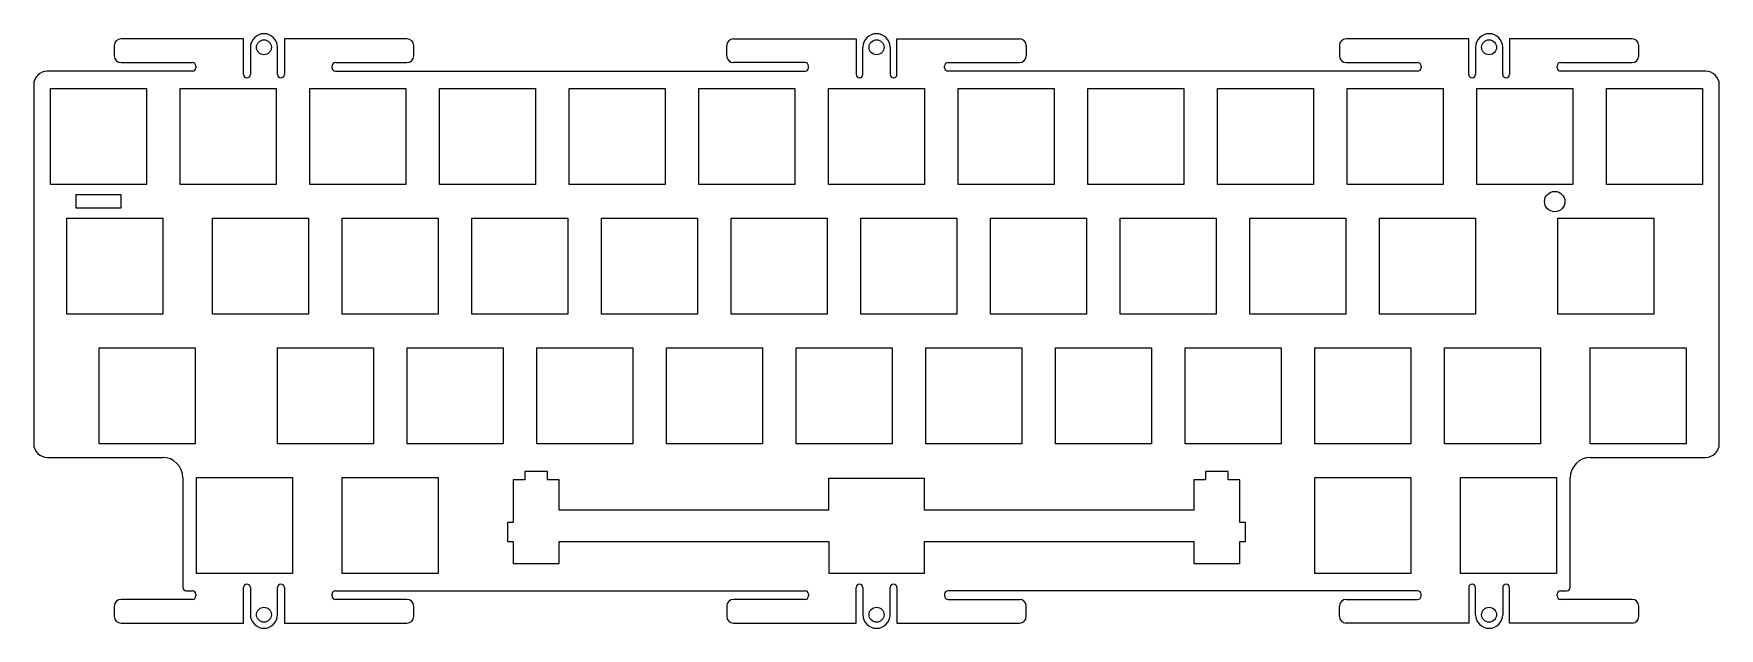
# Model space of a CAD drawing. Header units: millimetres. Extents: x -257 to -10, y 133 to 221.
import ezdxf

# ---------------------------------------------------------------- set-up
doc = ezdxf.new("R2010")
doc.units = ezdxf.units.MM
for name, color, linetype in [('Shape', 7, 'CONTINUOUS'), ('Shape001', 7, 'CONTINUOUS'), ('Shape002', 7, 'CONTINUOUS'), ('Shape003', 7, 'CONTINUOUS'), ('Shape004', 7, 'CONTINUOUS'), ('Shape005', 7, 'CONTINUOUS'), ('Shape184', 7, 'CONTINUOUS'), ('Shape185', 7, 'CONTINUOUS'), ('Shape186', 7, 'CONTINUOUS'), ('Shape187', 7, 'CONTINUOUS'), ('Shape188', 7, 'CONTINUOUS'), ('Shape189', 7, 'CONTINUOUS'), ('Shape190', 7, 'CONTINUOUS'), ('Shape191', 7, 'CONTINUOUS'), ('Shape192', 7, 'CONTINUOUS'), ('Shape193', 7, 'CONTINUOUS'), ('Shape194', 7, 'CONTINUOUS'), ('Shape195', 7, 'CONTINUOUS'), ('Shape196', 7, 'CONTINUOUS'), ('Shape197', 7, 'CONTINUOUS'), ('Shape198', 7, 'CONTINUOUS'), ('Shape199', 7, 'CONTINUOUS'), ('Shape200', 7, 'CONTINUOUS'), ('Shape201', 7, 'CONTINUOUS'), ('Shape202', 7, 'CONTINUOUS'), ('Shape203', 7, 'CONTINUOUS'), ('Shape204', 7, 'CONTINUOUS'), ('Shape205', 7, 'CONTINUOUS'), ('Shape206', 7, 'CONTINUOUS'), ('Shape207', 7, 'CONTINUOUS'), ('Shape208', 7, 'CONTINUOUS'), ('Shape209', 7, 'CONTINUOUS'), ('Shape210', 7, 'CONTINUOUS'), ('Shape211', 7, 'CONTINUOUS'), ('Shape212', 7, 'CONTINUOUS'), ('Shape213', 7, 'CONTINUOUS'), ('Shape214', 7, 'CONTINUOUS'), ('Shape215', 7, 'CONTINUOUS'), ('Shape216', 7, 'CONTINUOUS'), ('Shape217', 7, 'CONTINUOUS'), ('Shape218', 7, 'CONTINUOUS'), ('Shape219', 7, 'CONTINUOUS'), ('Shape220', 7, 'CONTINUOUS'), ('Shape221', 7, 'CONTINUOUS'), ('Shape222', 7, 'CONTINUOUS'), ('Shape223', 7, 'CONTINUOUS'), ('Shape224', 7, 'CONTINUOUS'), ('Shape225', 7, 'CONTINUOUS'), ('Shape226', 7, 'CONTINUOUS'), ('Shape227', 7, 'CONTINUOUS'), ('Shape228', 7, 'CONTINUOUS'), ('Shape229', 7, 'CONTINUOUS'), ('Shape230', 7, 'CONTINUOUS'), ('Shape231', 7, 'CONTINUOUS'), ('Shape232', 7, 'CONTINUOUS'), ('Shape233', 7, 'CONTINUOUS'), ('Shape234', 7, 'CONTINUOUS'), ('Shape235', 7, 'CONTINUOUS'), ('Shape236', 7, 'CONTINUOUS'), ('Shape237', 7, 'CONTINUOUS'), ('Shape238', 7, 'CONTINUOUS'), ('Shape239', 7, 'CONTINUOUS'), ('Shape240', 7, 'CONTINUOUS'), ('Shape241', 7, 'CONTINUOUS'), ('Shape242', 7, 'CONTINUOUS'), ('Shape243', 7, 'CONTINUOUS'), ('Shape244', 7, 'CONTINUOUS'), ('Shape245', 7, 'CONTINUOUS'), ('Shape246', 7, 'CONTINUOUS'), ('Shape2460', 7, 'CONTINUOUS'), ('Shape247', 7, 'CONTINUOUS'), ('Shape248', 7, 'CONTINUOUS'), ('Shape249', 7, 'CONTINUOUS'), ('Shape250', 7, 'CONTINUOUS'), ('Shape251', 7, 'CONTINUOUS'), ('Shape252', 7, 'CONTINUOUS'), ('Shape253', 7, 'CONTINUOUS'), ('Shape254', 7, 'CONTINUOUS'), ('Shape255', 7, 'CONTINUOUS'), ('Shape256', 7, 'CONTINUOUS'), ('Shape257', 7, 'CONTINUOUS'), ('Shape258', 7, 'CONTINUOUS'), ('Shape259', 7, 'CONTINUOUS'), ('Shape260', 7, 'CONTINUOUS'), ('Shape261', 7, 'CONTINUOUS'), ('Shape262', 7, 'CONTINUOUS'), ('Shape263', 7, 'CONTINUOUS'), ('Shape264', 7, 'CONTINUOUS'), ('Shape265', 7, 'CONTINUOUS'), ('Shape266', 7, 'CONTINUOUS'), ('Shape267', 7, 'CONTINUOUS'), ('Shape268', 7, 'CONTINUOUS'), ('Shape269', 7, 'CONTINUOUS'), ('Shape270', 7, 'CONTINUOUS'), ('Shape271', 7, 'CONTINUOUS'), ('Shape272', 7, 'CONTINUOUS'), ('Shape273', 7, 'CONTINUOUS'), ('Shape274', 7, 'CONTINUOUS'), ('Shape275', 7, 'CONTINUOUS'), ('Shape276', 7, 'CONTINUOUS'), ('Shape277', 7, 'CONTINUOUS'), ('Shape278', 7, 'CONTINUOUS'), ('Shape279', 7, 'CONTINUOUS'), ('Shape280', 7, 'CONTINUOUS'), ('Shape281', 7, 'CONTINUOUS'), ('Shape282', 7, 'CONTINUOUS'), ('Shape283', 7, 'CONTINUOUS'), ('Shape284', 7, 'CONTINUOUS'), ('Shape285', 7, 'CONTINUOUS'), ('Shape286', 7, 'CONTINUOUS'), ('Shape287', 7, 'CONTINUOUS'), ('Shape288', 7, 'CONTINUOUS'), ('Shape289', 7, 'CONTINUOUS'), ('Shape290', 7, 'CONTINUOUS'), ('Shape291', 7, 'CONTINUOUS'), ('Shape292', 7, 'CONTINUOUS'), ('Shape293', 7, 'CONTINUOUS'), ('Shape294', 7, 'CONTINUOUS'), ('Shape295', 7, 'CONTINUOUS'), ('Shape296', 7, 'CONTINUOUS'), ('Shape297', 7, 'CONTINUOUS'), ('Shape298', 7, 'CONTINUOUS'), ('Shape299', 7, 'CONTINUOUS'), ('Shape300', 7, 'CONTINUOUS'), ('Shape301', 7, 'CONTINUOUS'), ('Shape302', 7, 'CONTINUOUS'), ('Shape303', 7, 'CONTINUOUS'), ('Shape304', 7, 'CONTINUOUS'), ('Shape305', 7, 'CONTINUOUS'), ('Shape306', 7, 'CONTINUOUS'), ('Shape307', 7, 'CONTINUOUS'), ('Shape308', 7, 'CONTINUOUS'), ('Shape309', 7, 'CONTINUOUS'), ('Shape310', 7, 'CONTINUOUS'), ('Shape311', 7, 'CONTINUOUS'), ('Shape312', 7, 'CONTINUOUS'), ('Shape313', 7, 'CONTINUOUS'), ('Shape314', 7, 'CONTINUOUS'), ('Shape315', 7, 'CONTINUOUS'), ('Shape316', 7, 'CONTINUOUS'), ('Shape317', 7, 'CONTINUOUS'), ('Shape318', 7, 'CONTINUOUS'), ('Shape319', 7, 'CONTINUOUS'), ('Shape320', 7, 'CONTINUOUS'), ('Shape321', 7, 'CONTINUOUS'), ('Shape322', 7, 'CONTINUOUS'), ('Shape323', 7, 'CONTINUOUS'), ('Shape324', 7, 'CONTINUOUS'), ('Shape325', 7, 'CONTINUOUS'), ('Shape326', 7, 'CONTINUOUS'), ('Shape327', 7, 'CONTINUOUS'), ('Shape328', 7, 'CONTINUOUS'), ('Shape329', 7, 'CONTINUOUS'), ('Shape330', 7, 'CONTINUOUS'), ('Shape331', 7, 'CONTINUOUS'), ('Shape332', 7, 'CONTINUOUS'), ('Shape333', 7, 'CONTINUOUS'), ('Shape334', 7, 'CONTINUOUS'), ('Shape335', 7, 'CONTINUOUS'), ('Shape336', 7, 'CONTINUOUS'), ('Shape337', 7, 'CONTINUOUS'), ('Shape338', 7, 'CONTINUOUS'), ('Shape339', 7, 'CONTINUOUS'), ('Shape340', 7, 'CONTINUOUS'), ('Shape341', 7, 'CONTINUOUS'), ('Shape342', 7, 'CONTINUOUS'), ('Shape343', 7, 'CONTINUOUS'), ('Shape344', 7, 'CONTINUOUS'), ('Shape345', 7, 'CONTINUOUS'), ('Shape346', 7, 'CONTINUOUS'), ('Shape347', 7, 'CONTINUOUS'), ('Shape348', 7, 'CONTINUOUS'), ('Shape349', 7, 'CONTINUOUS'), ('Shape350', 7, 'CONTINUOUS'), ('Shape351', 7, 'CONTINUOUS'), ('Shape352', 7, 'CONTINUOUS'), ('Shape353', 7, 'CONTINUOUS'), ('Shape354', 7, 'CONTINUOUS'), ('Shape355', 7, 'CONTINUOUS'), ('Shape356', 7, 'CONTINUOUS'), ('Shape357', 7, 'CONTINUOUS'), ('Shape358', 7, 'CONTINUOUS'), ('Shape359', 7, 'CONTINUOUS'), ('Shape360', 7, 'CONTINUOUS'), ('Shape361', 7, 'CONTINUOUS'), ('Shape362', 7, 'CONTINUOUS'), ('Shape363', 7, 'CONTINUOUS'), ('Shape364', 7, 'CONTINUOUS'), ('Shape365', 7, 'CONTINUOUS'), ('Shape366', 7, 'CONTINUOUS'), ('Shape367', 7, 'CONTINUOUS'), ('Shape368', 7, 'CONTINUOUS'), ('Shape369', 7, 'CONTINUOUS'), ('Shape370', 7, 'CONTINUOUS'), ('Shape371', 7, 'CONTINUOUS'), ('Shape372', 7, 'CONTINUOUS'), ('Shape373', 7, 'CONTINUOUS'), ('Shape374', 7, 'CONTINUOUS'), ('Shape375', 7, 'CONTINUOUS'), ('Shape376', 7, 'CONTINUOUS'), ('Shape377', 7, 'CONTINUOUS'), ('Shape378', 7, 'CONTINUOUS'), ('Shape379', 7, 'CONTINUOUS'), ('Shape380', 7, 'CONTINUOUS'), ('Shape381', 7, 'CONTINUOUS'), ('Shape382', 7, 'CONTINUOUS'), ('Shape383', 7, 'CONTINUOUS'), ('Shape384', 7, 'CONTINUOUS'), ('Shape385', 7, 'CONTINUOUS'), ('Shape386', 7, 'CONTINUOUS'), ('Shape387', 7, 'CONTINUOUS'), ('Shape388', 7, 'CONTINUOUS'), ('Shape389', 7, 'CONTINUOUS'), ('Shape390', 7, 'CONTINUOUS'), ('Shape391', 7, 'CONTINUOUS'), ('Shape392', 7, 'CONTINUOUS'), ('Shape393', 7, 'CONTINUOUS'), ('Shape394', 7, 'CONTINUOUS'), ('Shape395', 7, 'CONTINUOUS'), ('Shape396', 7, 'CONTINUOUS'), ('Shape397', 7, 'CONTINUOUS'), ('Shape398', 7, 'CONTINUOUS'), ('Shape399', 7, 'CONTINUOUS'), ('Shape400', 7, 'CONTINUOUS'), ('Shape401', 7, 'CONTINUOUS'), ('Shape402', 7, 'CONTINUOUS'), ('Shape403', 7, 'CONTINUOUS'), ('Shape404', 7, 'CONTINUOUS'), ('Shape405', 7, 'CONTINUOUS'), ('Shape406', 7, 'CONTINUOUS'), ('Shape407', 7, 'CONTINUOUS'), ('Shape408', 7, 'CONTINUOUS'), ('Shape409', 7, 'CONTINUOUS'), ('Shape410', 7, 'CONTINUOUS'), ('Shape411', 7, 'CONTINUOUS'), ('Shape412', 7, 'CONTINUOUS'), ('Shape413', 7, 'CONTINUOUS'), ('Shape414', 7, 'CONTINUOUS'), ('Shape415', 7, 'CONTINUOUS'), ('Shape416', 7, 'CONTINUOUS'), ('Shape417', 7, 'CONTINUOUS'), ('Shape418', 7, 'CONTINUOUS'), ('Shape419', 7, 'CONTINUOUS'), ('Shape420', 7, 'CONTINUOUS'), ('Shape421', 7, 'CONTINUOUS'), ('Shape422', 7, 'CONTINUOUS'), ('Shape423', 7, 'CONTINUOUS'), ('Shape424', 7, 'CONTINUOUS'), ('Shape425', 7, 'CONTINUOUS'), ('Shape426', 7, 'CONTINUOUS'), ('Shape427', 7, 'CONTINUOUS'), ('Shape428', 7, 'CONTINUOUS'), ('Shape429', 7, 'CONTINUOUS'), ('Shape430', 7, 'CONTINUOUS'), ('Shape431', 7, 'CONTINUOUS'), ('Shape432', 7, 'CONTINUOUS'), ('Shape433', 7, 'CONTINUOUS'), ('Shape434', 7, 'CONTINUOUS'), ('Shape435', 7, 'CONTINUOUS'), ('Shape436', 7, 'CONTINUOUS'), ('Shape437', 7, 'CONTINUOUS'), ('Shape438', 7, 'CONTINUOUS'), ('Shape439', 7, 'CONTINUOUS'), ('Shape440', 7, 'CONTINUOUS'), ('Shape441', 7, 'CONTINUOUS'), ('Shape442', 7, 'CONTINUOUS'), ('Shape443', 7, 'CONTINUOUS'), ('Shape444', 7, 'CONTINUOUS'), ('Shape445', 7, 'CONTINUOUS'), ('Shape446', 7, 'CONTINUOUS'), ('Shape447', 7, 'CONTINUOUS'), ('Shape448', 7, 'CONTINUOUS'), ('Shape449', 7, 'CONTINUOUS'), ('Shape450', 7, 'CONTINUOUS'), ('Shape451', 7, 'CONTINUOUS'), ('Shape452', 7, 'CONTINUOUS'), ('Shape453', 7, 'CONTINUOUS'), ('Shape454', 7, 'CONTINUOUS'), ('Shape455', 7, 'CONTINUOUS'), ('Shape456', 7, 'CONTINUOUS'), ('Shape457', 7, 'CONTINUOUS'), ('Shape458', 7, 'CONTINUOUS'), ('Shape459', 7, 'CONTINUOUS'), ('Shape460', 7, 'CONTINUOUS'), ('Shape461', 7, 'CONTINUOUS'), ('Shape462', 7, 'CONTINUOUS'), ('Shape463', 7, 'CONTINUOUS'), ('Shape464', 7, 'CONTINUOUS'), ('Shape465', 7, 'CONTINUOUS'), ('Shape466', 7, 'CONTINUOUS'), ('Shape467', 7, 'CONTINUOUS'), ('Shape468', 7, 'CONTINUOUS'), ('Shape469', 7, 'CONTINUOUS'), ('Shape470', 7, 'CONTINUOUS'), ('Shape471', 7, 'CONTINUOUS'), ('Shape472', 7, 'CONTINUOUS'), ('Shape473', 7, 'CONTINUOUS'), ('Shape474', 7, 'CONTINUOUS'), ('Shape475', 7, 'CONTINUOUS'), ('Shape476', 7, 'CONTINUOUS'), ('Shape477', 7, 'CONTINUOUS'), ('Shape478', 7, 'CONTINUOUS'), ('Shape479', 7, 'CONTINUOUS'), ('Shape480', 7, 'CONTINUOUS'), ('Shape481', 7, 'CONTINUOUS'), ('Shape482', 7, 'CONTINUOUS'), ('Shape483', 7, 'CONTINUOUS'), ('Shape484', 7, 'CONTINUOUS'), ('Shape485', 7, 'CONTINUOUS'), ('Shape486', 7, 'CONTINUOUS'), ('Shape487', 7, 'CONTINUOUS'), ('Shape488', 7, 'CONTINUOUS'), ('Shape489', 7, 'CONTINUOUS'), ('Shape490', 7, 'CONTINUOUS'), ('Shape491', 7, 'CONTINUOUS'), ('Shape492', 7, 'CONTINUOUS'), ('Shape493', 7, 'CONTINUOUS'), ('Shape494', 7, 'CONTINUOUS'), ('Shape495', 7, 'CONTINUOUS'), ('Shape496', 7, 'CONTINUOUS'), ('Shape497', 7, 'CONTINUOUS'), ('Shape498', 7, 'CONTINUOUS'), ('Shape499', 7, 'CONTINUOUS'), ('Shape500', 7, 'CONTINUOUS'), ('Shape501', 7, 'CONTINUOUS'), ('Shape502', 7, 'CONTINUOUS'), ('Shape503', 7, 'CONTINUOUS'), ('Shape504', 7, 'CONTINUOUS'), ('Shape505', 7, 'CONTINUOUS'), ('Shape506', 7, 'CONTINUOUS'), ('Shape507', 7, 'CONTINUOUS'), ('Shape508', 7, 'CONTINUOUS'), ('Shape509', 7, 'CONTINUOUS'), ('Shape510', 7, 'CONTINUOUS'), ('Shape511', 7, 'CONTINUOUS'), ('Shape512', 7, 'CONTINUOUS'), ('Shape513', 7, 'CONTINUOUS'), ('Shape514', 7, 'CONTINUOUS'), ('Shape515', 7, 'CONTINUOUS'), ('Shape516', 7, 'CONTINUOUS'), ('Shape517', 7, 'CONTINUOUS'), ('Shape518', 7, 'CONTINUOUS'), ('Shape519', 7, 'CONTINUOUS'), ('Shape520', 7, 'CONTINUOUS'), ('Shape521', 7, 'CONTINUOUS'), ('Shape522', 7, 'CONTINUOUS'), ('Shape523', 7, 'CONTINUOUS'), ('Shape524', 7, 'CONTINUOUS'), ('Shape525', 7, 'CONTINUOUS'), ('Shape526', 7, 'CONTINUOUS'), ('Shape527', 7, 'CONTINUOUS'), ('Shape528', 7, 'CONTINUOUS'), ('Shape529', 7, 'CONTINUOUS'), ('Shape530', 7, 'CONTINUOUS'), ('Shape531', 7, 'CONTINUOUS'), ('Shape532', 7, 'CONTINUOUS'), ('Shape533', 7, 'CONTINUOUS'), ('Shape534', 7, 'CONTINUOUS'), ('Shape535', 7, 'CONTINUOUS'), ('Shape536', 7, 'CONTINUOUS'), ('Shape537', 7, 'CONTINUOUS'), ('Shape538', 7, 'CONTINUOUS'), ('Shape539', 7, 'CONTINUOUS'), ('Shape540', 7, 'CONTINUOUS'), ('Shape541', 7, 'CONTINUOUS'), ('Shape542', 7, 'CONTINUOUS'), ('Shape543', 7, 'CONTINUOUS'), ('Shape544', 7, 'CONTINUOUS'), ('Shape545', 7, 'CONTINUOUS'), ('Shape546', 7, 'CONTINUOUS'), ('Shape547', 7, 'CONTINUOUS')]:
    doc.layers.add(name, color=color, linetype=linetype)

msp = doc.modelspace()

# ---------------------------------------------------------------- linework, layer by layer
at = {"layer": 'Shape'}
msp.add_circle((-223.335, 218.854), 1.1, dxfattribs=at)
at = {"layer": 'Shape001'}
msp.add_circle((-133.335, 218.854), 1.1, dxfattribs=at)
at = {"layer": 'Shape002'}
msp.add_circle((-43.335, 218.854), 1.1, dxfattribs=at)
at = {"layer": 'Shape003'}
msp.add_circle((-223.335, 135.456), 1.1, dxfattribs=at)
at = {"layer": 'Shape004'}
msp.add_circle((-133.335, 135.456), 1.1, dxfattribs=at)
at = {"layer": 'Shape005'}
msp.add_circle((-43.335, 135.456), 1.1, dxfattribs=at)
at = {"layer": 'Shape184'}
msp.add_line((-212.835, 138.955), (-143.835, 138.955), dxfattribs=at)
at = {"layer": 'Shape185'}
msp.add_arc((-143.835, 138.455), 0.5, 0, 90, dxfattribs=at)
at = {"layer": 'Shape186'}
msp.add_line((-143.335, 138.455), (-143.335, 138.206), dxfattribs=at)
at = {"layer": 'Shape187'}
msp.add_arc((-143.835, 138.206), 0.5, -90, 0, dxfattribs=at)
at = {"layer": 'Shape188'}
msp.add_line((-143.835, 137.706), (-154.335, 137.706), dxfattribs=at)
at = {"layer": 'Shape189'}
msp.add_arc((-154.335, 136.706), 1, 90, 180, dxfattribs=at)
at = {"layer": 'Shape190'}
msp.add_line((-155.335, 136.706), (-155.335, 135.206), dxfattribs=at)
at = {"layer": 'Shape191'}
msp.add_arc((-154.335, 135.206), 1, 180, -90, dxfattribs=at)
at = {"layer": 'Shape192'}
msp.add_line((-154.335, 134.206), (-136.335, 134.206), dxfattribs=at)
at = {"layer": 'Shape193'}
msp.add_line((-136.335, 134.206), (-136.335, 139.456), dxfattribs=at)
at = {"layer": 'Shape194'}
msp.add_arc((-135.835, 139.456), 0.5, 0, 180, dxfattribs=at)
at = {"layer": 'Shape195'}
msp.add_line((-135.335, 139.456), (-135.335, 135.456), dxfattribs=at)
at = {"layer": 'Shape196'}
msp.add_arc((-133.335, 135.456), 2, 180, 0, dxfattribs=at)
at = {"layer": 'Shape197'}
msp.add_line((-131.335, 135.456), (-131.335, 139.456), dxfattribs=at)
at = {"layer": 'Shape198'}
msp.add_arc((-130.835, 139.456), 0.5, 0, 180, dxfattribs=at)
at = {"layer": 'Shape199'}
msp.add_line((-130.335, 139.456), (-130.335, 134.206), dxfattribs=at)
at = {"layer": 'Shape200'}
msp.add_line((-130.335, 134.206), (-112.335, 134.206), dxfattribs=at)
at = {"layer": 'Shape201'}
msp.add_arc((-112.335, 135.206), 1, -90, 0, dxfattribs=at)
at = {"layer": 'Shape202'}
msp.add_line((-111.335, 135.206), (-111.335, 136.706), dxfattribs=at)
at = {"layer": 'Shape203'}
msp.add_line((-22.335, 134.206), (-40.335, 134.206), dxfattribs=at)
at = {"layer": 'Shape204'}
msp.add_line((-40.335, 134.206), (-40.335, 139.456), dxfattribs=at)
at = {"layer": 'Shape205'}
msp.add_arc((-40.835, 139.456), 0.5, 0, 180, dxfattribs=at)
at = {"layer": 'Shape206'}
msp.add_line((-41.335, 139.456), (-41.335, 135.456), dxfattribs=at)
at = {"layer": 'Shape207'}
msp.add_arc((-43.335, 135.456), 2, 180, 0, dxfattribs=at)
at = {"layer": 'Shape208'}
msp.add_line((-45.335, 135.456), (-45.335, 139.456), dxfattribs=at)
at = {"layer": 'Shape209'}
msp.add_arc((-45.835, 139.456), 0.5, 0, 180, dxfattribs=at)
at = {"layer": 'Shape210'}
msp.add_line((-46.335, 139.456), (-46.335, 134.206), dxfattribs=at)
at = {"layer": 'Shape211'}
msp.add_line((-46.335, 134.206), (-64.335, 134.206), dxfattribs=at)
at = {"layer": 'Shape212'}
msp.add_arc((-64.335, 135.206), 1, 180, -90, dxfattribs=at)
at = {"layer": 'Shape213'}
msp.add_line((-65.335, 135.206), (-65.335, 136.706), dxfattribs=at)
at = {"layer": 'Shape214'}
msp.add_arc((-64.335, 136.706), 1, 90, 180, dxfattribs=at)
at = {"layer": 'Shape215'}
msp.add_line((-64.335, 137.706), (-53.835, 137.706), dxfattribs=at)
at = {"layer": 'Shape216'}
msp.add_arc((-53.835, 138.206), 0.5, -90, 0, dxfattribs=at)
at = {"layer": 'Shape217'}
msp.add_line((-53.335, 138.206), (-53.335, 138.455), dxfattribs=at)
at = {"layer": 'Shape218'}
msp.add_arc((-53.835, 138.455), 0.5, 0, 90, dxfattribs=at)
at = {"layer": 'Shape219'}
msp.add_line((-53.835, 138.955), (-122.835, 138.955), dxfattribs=at)
at = {"layer": 'Shape220'}
msp.add_arc((-122.835, 138.455), 0.5, 90, 180, dxfattribs=at)
at = {"layer": 'Shape221'}
msp.add_line((-123.335, 138.455), (-123.335, 138.206), dxfattribs=at)
at = {"layer": 'Shape222'}
msp.add_arc((-122.835, 138.206), 0.5, 180, -90, dxfattribs=at)
at = {"layer": 'Shape223'}
msp.add_line((-122.835, 137.706), (-112.335, 137.706), dxfattribs=at)
at = {"layer": 'Shape224'}
msp.add_arc((-112.335, 136.706), 1, 0, 90, dxfattribs=at)
at = {"layer": 'Shape225'}
msp.add_line((-212.835, 215.355), (-143.835, 215.355), dxfattribs=at)
at = {"layer": 'Shape226'}
msp.add_arc((-143.835, 215.855), 0.5, -90, 0, dxfattribs=at)
at = {"layer": 'Shape227'}
msp.add_line((-143.335, 215.855), (-143.335, 216.104), dxfattribs=at)
at = {"layer": 'Shape228'}
msp.add_arc((-143.835, 216.104), 0.5, 0, 90, dxfattribs=at)
at = {"layer": 'Shape229'}
msp.add_line((-143.835, 216.604), (-154.335, 216.604), dxfattribs=at)
at = {"layer": 'Shape230'}
msp.add_arc((-154.335, 217.604), 1, 180, -90, dxfattribs=at)
at = {"layer": 'Shape231'}
msp.add_line((-155.335, 217.604), (-155.335, 219.104), dxfattribs=at)
at = {"layer": 'Shape232'}
msp.add_arc((-154.335, 219.104), 1, 90, 180, dxfattribs=at)
at = {"layer": 'Shape233'}
msp.add_line((-154.335, 220.104), (-136.335, 220.104), dxfattribs=at)
at = {"layer": 'Shape234'}
msp.add_line((-136.335, 220.104), (-136.335, 214.854), dxfattribs=at)
at = {"layer": 'Shape235'}
msp.add_arc((-135.835, 214.854), 0.5, 180, 0, dxfattribs=at)
at = {"layer": 'Shape236'}
msp.add_line((-135.335, 214.854), (-135.335, 218.854), dxfattribs=at)
at = {"layer": 'Shape237'}
msp.add_arc((-133.335, 218.854), 2, 0, 180, dxfattribs=at)
at = {"layer": 'Shape238'}
msp.add_line((-131.335, 218.854), (-131.335, 214.854), dxfattribs=at)
at = {"layer": 'Shape239'}
msp.add_arc((-130.835, 214.854), 0.5, 180, 0, dxfattribs=at)
at = {"layer": 'Shape240'}
msp.add_line((-130.335, 214.854), (-130.335, 220.104), dxfattribs=at)
at = {"layer": 'Shape241'}
msp.add_line((-130.335, 220.104), (-112.335, 220.104), dxfattribs=at)
at = {"layer": 'Shape242'}
msp.add_arc((-112.335, 219.104), 1, 0, 90, dxfattribs=at)
at = {"layer": 'Shape243'}
msp.add_line((-111.335, 219.104), (-111.335, 217.604), dxfattribs=at)
at = {"layer": 'Shape244'}
msp.add_line((-9.515, 160.58), (-9.515, 213.355), dxfattribs=at)
at = {"layer": 'Shape245'}
msp.add_arc((-11.515, 213.355), 2, 0, 90, dxfattribs=at)
at = {"layer": 'Shape246'}
msp.add_line((-11.515, 215.355), (-32.835, 215.355), dxfattribs=at)
at = {"layer": 'Shape2460'}
msp.add_circle((-33.695, 196.179), 1.5, dxfattribs=at)
at = {"layer": 'Shape247'}
msp.add_arc((-32.835, 215.855), 0.5, 180, -90, dxfattribs=at)
at = {"layer": 'Shape248'}
msp.add_line((-33.335, 215.855), (-33.335, 216.104), dxfattribs=at)
at = {"layer": 'Shape249'}
msp.add_arc((-32.835, 216.104), 0.5, 90, 180, dxfattribs=at)
at = {"layer": 'Shape250'}
msp.add_line((-32.835, 216.604), (-22.335, 216.604), dxfattribs=at)
at = {"layer": 'Shape251'}
msp.add_arc((-22.335, 217.604), 1, -90, 0, dxfattribs=at)
at = {"layer": 'Shape252'}
msp.add_line((-21.335, 217.604), (-21.335, 219.104), dxfattribs=at)
at = {"layer": 'Shape253'}
msp.add_arc((-22.335, 219.104), 1, 0, 90, dxfattribs=at)
at = {"layer": 'Shape254'}
msp.add_line((-22.335, 220.104), (-40.335, 220.104), dxfattribs=at)
at = {"layer": 'Shape255'}
msp.add_line((-40.335, 220.104), (-40.335, 214.854), dxfattribs=at)
at = {"layer": 'Shape256'}
msp.add_arc((-40.835, 214.854), 0.5, 180, 0, dxfattribs=at)
at = {"layer": 'Shape257'}
msp.add_line((-41.335, 214.854), (-41.335, 218.854), dxfattribs=at)
at = {"layer": 'Shape258'}
msp.add_arc((-43.335, 218.854), 2, 0, 180, dxfattribs=at)
at = {"layer": 'Shape259'}
msp.add_line((-45.335, 218.854), (-45.335, 214.854), dxfattribs=at)
at = {"layer": 'Shape260'}
msp.add_arc((-45.835, 214.854), 0.5, 180, 0, dxfattribs=at)
at = {"layer": 'Shape261'}
msp.add_line((-46.335, 214.854), (-46.335, 220.104), dxfattribs=at)
at = {"layer": 'Shape262'}
msp.add_line((-46.335, 220.104), (-64.335, 220.104), dxfattribs=at)
at = {"layer": 'Shape263'}
msp.add_arc((-64.335, 219.104), 1, 90, 180, dxfattribs=at)
at = {"layer": 'Shape264'}
msp.add_line((-65.335, 219.104), (-65.335, 217.604), dxfattribs=at)
at = {"layer": 'Shape265'}
msp.add_arc((-64.335, 217.604), 1, 180, -90, dxfattribs=at)
at = {"layer": 'Shape266'}
msp.add_line((-64.335, 216.604), (-53.835, 216.604), dxfattribs=at)
at = {"layer": 'Shape267'}
msp.add_arc((-53.835, 216.104), 0.5, 0, 90, dxfattribs=at)
at = {"layer": 'Shape268'}
msp.add_line((-53.335, 216.104), (-53.335, 215.855), dxfattribs=at)
at = {"layer": 'Shape269'}
msp.add_arc((-53.835, 215.855), 0.5, -90, 0, dxfattribs=at)
at = {"layer": 'Shape270'}
msp.add_line((-53.835, 215.355), (-122.835, 215.355), dxfattribs=at)
at = {"layer": 'Shape271'}
msp.add_arc((-122.835, 215.855), 0.5, 180, -90, dxfattribs=at)
at = {"layer": 'Shape272'}
msp.add_line((-123.335, 215.855), (-123.335, 216.104), dxfattribs=at)
at = {"layer": 'Shape273'}
msp.add_arc((-122.835, 216.104), 0.5, 90, 180, dxfattribs=at)
at = {"layer": 'Shape274'}
msp.add_line((-122.835, 216.604), (-112.335, 216.604), dxfattribs=at)
at = {"layer": 'Shape275'}
msp.add_arc((-112.335, 217.604), 1, -90, 0, dxfattribs=at)
at = {"layer": 'Shape276'}
msp.add_arc((-212.835, 215.855), 0.5, 180, -90, dxfattribs=at)
at = {"layer": 'Shape277'}
msp.add_line((-213.335, 215.855), (-213.335, 216.104), dxfattribs=at)
at = {"layer": 'Shape278'}
msp.add_arc((-212.835, 216.104), 0.5, 90, 180, dxfattribs=at)
at = {"layer": 'Shape279'}
msp.add_line((-212.835, 216.604), (-202.335, 216.604), dxfattribs=at)
at = {"layer": 'Shape280'}
msp.add_arc((-202.335, 217.604), 1, -90, 0, dxfattribs=at)
at = {"layer": 'Shape281'}
msp.add_line((-201.335, 217.604), (-201.335, 219.104), dxfattribs=at)
at = {"layer": 'Shape282'}
msp.add_arc((-202.335, 219.104), 1, 0, 90, dxfattribs=at)
at = {"layer": 'Shape283'}
msp.add_line((-202.335, 220.104), (-220.335, 220.104), dxfattribs=at)
at = {"layer": 'Shape284'}
msp.add_line((-220.335, 220.104), (-220.335, 214.854), dxfattribs=at)
at = {"layer": 'Shape285'}
msp.add_arc((-220.835, 214.854), 0.5, 180, 0, dxfattribs=at)
at = {"layer": 'Shape286'}
msp.add_line((-221.335, 214.854), (-221.335, 218.854), dxfattribs=at)
at = {"layer": 'Shape287'}
msp.add_arc((-223.335, 218.854), 2, 0, 180, dxfattribs=at)
at = {"layer": 'Shape288'}
msp.add_line((-225.335, 218.854), (-225.335, 214.854), dxfattribs=at)
at = {"layer": 'Shape289'}
msp.add_arc((-225.835, 214.854), 0.5, 180, 0, dxfattribs=at)
at = {"layer": 'Shape290'}
msp.add_line((-226.335, 214.854), (-226.335, 220.104), dxfattribs=at)
at = {"layer": 'Shape291'}
msp.add_line((-226.335, 220.104), (-244.335, 220.104), dxfattribs=at)
at = {"layer": 'Shape292'}
msp.add_arc((-244.335, 219.104), 1, 90, 180, dxfattribs=at)
at = {"layer": 'Shape293'}
msp.add_line((-245.335, 219.104), (-245.335, 217.604), dxfattribs=at)
at = {"layer": 'Shape294'}
msp.add_arc((-244.335, 217.604), 1, 180, -90, dxfattribs=at)
at = {"layer": 'Shape295'}
msp.add_line((-244.335, 216.604), (-233.835, 216.604), dxfattribs=at)
at = {"layer": 'Shape296'}
msp.add_arc((-233.835, 216.104), 0.5, 0, 90, dxfattribs=at)
at = {"layer": 'Shape297'}
msp.add_line((-233.335, 216.104), (-233.335, 215.855), dxfattribs=at)
at = {"layer": 'Shape298'}
msp.add_arc((-233.835, 215.855), 0.5, -90, 0, dxfattribs=at)
at = {"layer": 'Shape299'}
msp.add_line((-233.835, 215.355), (-255.165, 215.355), dxfattribs=at)
at = {"layer": 'Shape300'}
msp.add_arc((-255.165, 213.355), 2, 90, 180, dxfattribs=at)
at = {"layer": 'Shape301'}
msp.add_line((-257.165, 213.355), (-257.165, 160.58), dxfattribs=at)
at = {"layer": 'Shape302'}
msp.add_arc((-22.335, 135.206), 1, -90, 0, dxfattribs=at)
at = {"layer": 'Shape303'}
msp.add_line((-21.335, 135.206), (-21.335, 136.706), dxfattribs=at)
at = {"layer": 'Shape304'}
msp.add_arc((-22.335, 136.706), 1, 0, 90, dxfattribs=at)
at = {"layer": 'Shape305'}
msp.add_line((-22.335, 137.706), (-32.835, 137.706), dxfattribs=at)
at = {"layer": 'Shape306'}
msp.add_arc((-32.835, 138.206), 0.5, 180, -90, dxfattribs=at)
at = {"layer": 'Shape307'}
msp.add_line((-33.335, 138.206), (-33.335, 138.455), dxfattribs=at)
at = {"layer": 'Shape308'}
msp.add_arc((-32.835, 138.455), 0.5, 90, 180, dxfattribs=at)
at = {"layer": 'Shape309'}
msp.add_line((-32.835, 138.955), (-31.915, 138.955), dxfattribs=at)
at = {"layer": 'Shape310'}
msp.add_arc((-31.915, 139.455), 0.5, -90, 0, dxfattribs=at)
at = {"layer": 'Shape311'}
msp.add_line((-31.415, 139.455), (-31.415, 155.58), dxfattribs=at)
at = {"layer": 'Shape312'}
msp.add_arc((-28.415, 155.58), 3, 90, 180, dxfattribs=at)
at = {"layer": 'Shape313'}
msp.add_line((-28.415, 158.58), (-11.515, 158.58), dxfattribs=at)
at = {"layer": 'Shape314'}
msp.add_arc((-11.515, 160.58), 2, -90, 0, dxfattribs=at)
at = {"layer": 'Shape315'}
msp.add_arc((-255.165, 160.58), 2, 180, -90, dxfattribs=at)
at = {"layer": 'Shape316'}
msp.add_line((-255.165, 158.58), (-238.255, 158.58), dxfattribs=at)
at = {"layer": 'Shape317'}
msp.add_arc((-238.255, 155.58), 3, 0, 90, dxfattribs=at)
at = {"layer": 'Shape318'}
msp.add_line((-235.255, 155.58), (-235.255, 139.455), dxfattribs=at)
at = {"layer": 'Shape319'}
msp.add_arc((-234.755, 139.455), 0.5, 180, -90, dxfattribs=at)
at = {"layer": 'Shape320'}
msp.add_line((-234.755, 138.955), (-233.835, 138.955), dxfattribs=at)
at = {"layer": 'Shape321'}
msp.add_arc((-233.835, 138.455), 0.5, 0, 90, dxfattribs=at)
at = {"layer": 'Shape322'}
msp.add_line((-233.335, 138.455), (-233.335, 138.206), dxfattribs=at)
at = {"layer": 'Shape323'}
msp.add_arc((-233.835, 138.206), 0.5, -90, 0, dxfattribs=at)
at = {"layer": 'Shape324'}
msp.add_line((-233.835, 137.706), (-244.335, 137.706), dxfattribs=at)
at = {"layer": 'Shape325'}
msp.add_arc((-244.335, 136.706), 1, 90, 180, dxfattribs=at)
at = {"layer": 'Shape326'}
msp.add_line((-245.335, 136.706), (-245.335, 135.206), dxfattribs=at)
at = {"layer": 'Shape327'}
msp.add_arc((-244.335, 135.206), 1, 180, -90, dxfattribs=at)
at = {"layer": 'Shape328'}
msp.add_line((-244.335, 134.206), (-226.335, 134.206), dxfattribs=at)
at = {"layer": 'Shape329'}
msp.add_line((-226.335, 134.206), (-226.335, 139.456), dxfattribs=at)
at = {"layer": 'Shape330'}
msp.add_arc((-225.835, 139.456), 0.5, 0, 180, dxfattribs=at)
at = {"layer": 'Shape331'}
msp.add_line((-225.335, 139.456), (-225.335, 135.456), dxfattribs=at)
at = {"layer": 'Shape332'}
msp.add_arc((-223.335, 135.456), 2, 180, 0, dxfattribs=at)
at = {"layer": 'Shape333'}
msp.add_line((-221.335, 135.456), (-221.335, 139.456), dxfattribs=at)
at = {"layer": 'Shape334'}
msp.add_arc((-220.835, 139.456), 0.5, 0, 180, dxfattribs=at)
at = {"layer": 'Shape335'}
msp.add_line((-220.335, 139.456), (-220.335, 134.206), dxfattribs=at)
at = {"layer": 'Shape336'}
msp.add_line((-220.335, 134.206), (-202.335, 134.206), dxfattribs=at)
at = {"layer": 'Shape337'}
msp.add_arc((-202.335, 135.206), 1, -90, 0, dxfattribs=at)
at = {"layer": 'Shape338'}
msp.add_line((-201.335, 135.206), (-201.335, 136.706), dxfattribs=at)
at = {"layer": 'Shape339'}
msp.add_arc((-202.335, 136.706), 1, 0, 90, dxfattribs=at)
at = {"layer": 'Shape340'}
msp.add_line((-202.335, 137.706), (-212.835, 137.706), dxfattribs=at)
at = {"layer": 'Shape341'}
msp.add_arc((-212.835, 138.206), 0.5, 180, -90, dxfattribs=at)
at = {"layer": 'Shape342'}
msp.add_line((-213.335, 138.206), (-213.335, 138.455), dxfattribs=at)
at = {"layer": 'Shape343'}
msp.add_arc((-212.835, 138.455), 0.5, 90, 180, dxfattribs=at)
at = {"layer": 'Shape344'}
msp.add_line((-235.635, 198.68), (-235.635, 212.78), dxfattribs=at)
at = {"layer": 'Shape345'}
msp.add_line((-235.635, 212.78), (-221.535, 212.78), dxfattribs=at)
at = {"layer": 'Shape346'}
msp.add_line((-221.535, 212.78), (-221.535, 198.68), dxfattribs=at)
at = {"layer": 'Shape347'}
msp.add_line((-221.535, 198.68), (-235.635, 198.68), dxfattribs=at)
at = {"layer": 'Shape348'}
msp.add_line((-247.545, 160.58), (-247.545, 174.68), dxfattribs=at)
at = {"layer": 'Shape349'}
msp.add_line((-247.545, 174.68), (-233.445, 174.68), dxfattribs=at)
at = {"layer": 'Shape350'}
msp.add_line((-233.445, 174.68), (-233.445, 160.58), dxfattribs=at)
at = {"layer": 'Shape351'}
msp.add_line((-233.445, 160.58), (-247.545, 160.58), dxfattribs=at)
at = {"layer": 'Shape352'}
msp.add_line((-126.285, 212.78), (-126.285, 198.68), dxfattribs=at)
at = {"layer": 'Shape353'}
msp.add_line((-126.285, 198.68), (-140.385, 198.68), dxfattribs=at)
at = {"layer": 'Shape354'}
msp.add_line((-140.385, 198.68), (-140.385, 212.78), dxfattribs=at)
at = {"layer": 'Shape355'}
msp.add_line((-140.385, 212.78), (-126.285, 212.78), dxfattribs=at)
at = {"layer": 'Shape356'}
msp.add_line((-102.285, 212.78), (-88.185, 212.78), dxfattribs=at)
at = {"layer": 'Shape357'}
msp.add_line((-88.185, 212.78), (-88.185, 198.68), dxfattribs=at)
at = {"layer": 'Shape358'}
msp.add_line((-88.185, 198.68), (-102.285, 198.68), dxfattribs=at)
at = {"layer": 'Shape359'}
msp.add_line((-102.285, 198.68), (-102.285, 212.78), dxfattribs=at)
at = {"layer": 'Shape360'}
msp.add_line((-107.235, 198.68), (-121.335, 198.68), dxfattribs=at)
at = {"layer": 'Shape361'}
msp.add_line((-121.335, 198.68), (-121.335, 212.78), dxfattribs=at)
at = {"layer": 'Shape362'}
msp.add_line((-121.335, 212.78), (-107.235, 212.78), dxfattribs=at)
at = {"layer": 'Shape363'}
msp.add_line((-107.235, 212.78), (-107.235, 198.68), dxfattribs=at)
at = {"layer": 'Shape364'}
msp.add_line((-45.135, 212.78), (-31.035, 212.78), dxfattribs=at)
at = {"layer": 'Shape365'}
msp.add_line((-31.035, 212.78), (-31.035, 198.68), dxfattribs=at)
at = {"layer": 'Shape366'}
msp.add_line((-31.035, 198.68), (-45.135, 198.68), dxfattribs=at)
at = {"layer": 'Shape367'}
msp.add_line((-45.135, 198.68), (-45.135, 212.78), dxfattribs=at)
at = {"layer": 'Shape368'}
msp.add_line((-11.985, 212.78), (-11.985, 198.68), dxfattribs=at)
at = {"layer": 'Shape369'}
msp.add_line((-11.985, 198.68), (-26.085, 198.68), dxfattribs=at)
at = {"layer": 'Shape370'}
msp.add_line((-26.085, 198.68), (-26.085, 212.78), dxfattribs=at)
at = {"layer": 'Shape371'}
msp.add_line((-26.085, 212.78), (-11.985, 212.78), dxfattribs=at)
at = {"layer": 'Shape372'}
msp.add_line((-49.895, 174.68), (-35.795, 174.68), dxfattribs=at)
at = {"layer": 'Shape373'}
msp.add_line((-35.795, 174.68), (-35.795, 160.58), dxfattribs=at)
at = {"layer": 'Shape374'}
msp.add_line((-35.795, 160.58), (-49.895, 160.58), dxfattribs=at)
at = {"layer": 'Shape375'}
msp.add_line((-49.895, 160.58), (-49.895, 174.68), dxfattribs=at)
at = {"layer": 'Shape376'}
msp.add_line((-230.875, 179.63), (-230.875, 193.73), dxfattribs=at)
at = {"layer": 'Shape377'}
msp.add_line((-230.875, 193.73), (-216.775, 193.73), dxfattribs=at)
at = {"layer": 'Shape378'}
msp.add_line((-216.775, 193.73), (-216.775, 179.63), dxfattribs=at)
at = {"layer": 'Shape379'}
msp.add_line((-216.775, 179.63), (-230.875, 179.63), dxfattribs=at)
at = {"layer": 'Shape380'}
msp.add_line((-14.365, 174.68), (-14.365, 160.58), dxfattribs=at)
at = {"layer": 'Shape381'}
msp.add_line((-14.365, 160.58), (-28.465, 160.58), dxfattribs=at)
at = {"layer": 'Shape382'}
msp.add_line((-28.465, 160.58), (-28.465, 174.68), dxfattribs=at)
at = {"layer": 'Shape383'}
msp.add_line((-28.465, 174.68), (-14.365, 174.68), dxfattribs=at)
at = {"layer": 'Shape384'}
msp.add_line((-197.535, 198.68), (-197.535, 212.78), dxfattribs=at)
at = {"layer": 'Shape385'}
msp.add_line((-197.535, 212.78), (-183.435, 212.78), dxfattribs=at)
at = {"layer": 'Shape386'}
msp.add_line((-183.435, 212.78), (-183.435, 198.68), dxfattribs=at)
at = {"layer": 'Shape387'}
msp.add_line((-183.435, 198.68), (-197.535, 198.68), dxfattribs=at)
at = {"layer": 'Shape388'}
msp.add_line((-159.625, 179.63), (-173.725, 179.63), dxfattribs=at)
at = {"layer": 'Shape389'}
msp.add_line((-173.725, 179.63), (-173.725, 193.73), dxfattribs=at)
at = {"layer": 'Shape390'}
msp.add_line((-173.725, 193.73), (-159.625, 193.73), dxfattribs=at)
at = {"layer": 'Shape391'}
msp.add_line((-159.625, 193.73), (-159.625, 179.63), dxfattribs=at)
at = {"layer": 'Shape392'}
msp.add_line((-116.575, 179.63), (-116.575, 193.73), dxfattribs=at)
at = {"layer": 'Shape393'}
msp.add_line((-116.575, 193.73), (-102.475, 193.73), dxfattribs=at)
at = {"layer": 'Shape394'}
msp.add_line((-102.475, 193.73), (-102.475, 179.63), dxfattribs=at)
at = {"layer": 'Shape395'}
msp.add_line((-102.475, 179.63), (-116.575, 179.63), dxfattribs=at)
at = {"layer": 'Shape396'}
msp.add_line((-97.525, 179.63), (-97.525, 193.73), dxfattribs=at)
at = {"layer": 'Shape397'}
msp.add_line((-97.525, 193.73), (-83.425, 193.73), dxfattribs=at)
at = {"layer": 'Shape398'}
msp.add_line((-83.425, 193.73), (-83.425, 179.63), dxfattribs=at)
at = {"layer": 'Shape399'}
msp.add_line((-83.425, 179.63), (-97.525, 179.63), dxfattribs=at)
at = {"layer": 'Shape400'}
msp.add_line((-45.325, 193.73), (-45.325, 179.63), dxfattribs=at)
at = {"layer": 'Shape401'}
msp.add_line((-45.325, 179.63), (-59.425, 179.63), dxfattribs=at)
at = {"layer": 'Shape402'}
msp.add_line((-59.425, 179.63), (-59.425, 193.73), dxfattribs=at)
at = {"layer": 'Shape403'}
msp.add_line((-59.425, 193.73), (-45.325, 193.73), dxfattribs=at)
at = {"layer": 'Shape404'}
msp.add_line((-178.675, 179.63), (-192.775, 179.63), dxfattribs=at)
at = {"layer": 'Shape405'}
msp.add_line((-192.775, 179.63), (-192.775, 193.73), dxfattribs=at)
at = {"layer": 'Shape406'}
msp.add_line((-192.775, 193.73), (-178.675, 193.73), dxfattribs=at)
at = {"layer": 'Shape407'}
msp.add_line((-178.675, 193.73), (-178.675, 179.63), dxfattribs=at)
at = {"layer": 'Shape408'}
msp.add_line((-111.995, 174.68), (-111.995, 160.58), dxfattribs=at)
at = {"layer": 'Shape409'}
msp.add_line((-111.995, 160.58), (-126.095, 160.58), dxfattribs=at)
at = {"layer": 'Shape410'}
msp.add_line((-126.095, 160.58), (-126.095, 174.68), dxfattribs=at)
at = {"layer": 'Shape411'}
msp.add_line((-126.095, 174.68), (-111.995, 174.68), dxfattribs=at)
at = {"layer": 'Shape412'}
msp.add_line((-202.295, 160.58), (-202.295, 174.68), dxfattribs=at)
at = {"layer": 'Shape413'}
msp.add_line((-202.295, 174.68), (-188.195, 174.68), dxfattribs=at)
at = {"layer": 'Shape414'}
msp.add_line((-188.195, 174.68), (-188.195, 160.58), dxfattribs=at)
at = {"layer": 'Shape415'}
msp.add_line((-188.195, 160.58), (-202.295, 160.58), dxfattribs=at)
at = {"layer": 'Shape416'}
msp.add_line((-145.335, 198.68), (-159.435, 198.68), dxfattribs=at)
at = {"layer": 'Shape417'}
msp.add_line((-159.435, 198.68), (-159.435, 212.78), dxfattribs=at)
at = {"layer": 'Shape418'}
msp.add_line((-159.435, 212.78), (-145.335, 212.78), dxfattribs=at)
at = {"layer": 'Shape419'}
msp.add_line((-145.335, 212.78), (-145.335, 198.68), dxfattribs=at)
at = {"layer": 'Shape420'}
msp.add_line((-202.485, 212.78), (-202.485, 198.68), dxfattribs=at)
at = {"layer": 'Shape421'}
msp.add_line((-202.485, 198.68), (-216.585, 198.68), dxfattribs=at)
at = {"layer": 'Shape422'}
msp.add_line((-216.585, 198.68), (-216.585, 212.78), dxfattribs=at)
at = {"layer": 'Shape423'}
msp.add_line((-216.585, 212.78), (-202.485, 212.78), dxfattribs=at)
at = {"layer": 'Shape424'}
msp.add_line((-164.385, 212.78), (-164.385, 198.68), dxfattribs=at)
at = {"layer": 'Shape425'}
msp.add_line((-164.385, 198.68), (-178.485, 198.68), dxfattribs=at)
at = {"layer": 'Shape426'}
msp.add_line((-178.485, 198.68), (-178.485, 212.78), dxfattribs=at)
at = {"layer": 'Shape427'}
msp.add_line((-178.485, 212.78), (-164.385, 212.78), dxfattribs=at)
at = {"layer": 'Shape428'}
msp.add_line((-121.525, 193.73), (-121.525, 179.63), dxfattribs=at)
at = {"layer": 'Shape429'}
msp.add_line((-121.525, 179.63), (-135.625, 179.63), dxfattribs=at)
at = {"layer": 'Shape430'}
msp.add_line((-135.625, 179.63), (-135.625, 193.73), dxfattribs=at)
at = {"layer": 'Shape431'}
msp.add_line((-135.625, 193.73), (-121.525, 193.73), dxfattribs=at)
at = {"layer": 'Shape432'}
msp.add_line((-211.825, 179.63), (-211.825, 193.73), dxfattribs=at)
at = {"layer": 'Shape433'}
msp.add_line((-211.825, 193.73), (-197.725, 193.73), dxfattribs=at)
at = {"layer": 'Shape434'}
msp.add_line((-197.725, 193.73), (-197.725, 179.63), dxfattribs=at)
at = {"layer": 'Shape435'}
msp.add_line((-197.725, 179.63), (-211.825, 179.63), dxfattribs=at)
at = {"layer": 'Shape436'}
msp.add_line((-19.125, 193.73), (-19.125, 179.63), dxfattribs=at)
at = {"layer": 'Shape437'}
msp.add_line((-19.125, 179.63), (-33.225, 179.63), dxfattribs=at)
at = {"layer": 'Shape438'}
msp.add_line((-33.225, 179.63), (-33.225, 193.73), dxfattribs=at)
at = {"layer": 'Shape439'}
msp.add_line((-33.225, 193.73), (-19.125, 193.73), dxfattribs=at)
at = {"layer": 'Shape440'}
msp.add_line((-140.575, 193.73), (-140.575, 179.63), dxfattribs=at)
at = {"layer": 'Shape441'}
msp.add_line((-140.575, 179.63), (-154.675, 179.63), dxfattribs=at)
at = {"layer": 'Shape442'}
msp.add_line((-154.675, 179.63), (-154.675, 193.73), dxfattribs=at)
at = {"layer": 'Shape443'}
msp.add_line((-154.675, 193.73), (-140.575, 193.73), dxfattribs=at)
at = {"layer": 'Shape444'}
msp.add_line((-64.375, 179.63), (-78.475, 179.63), dxfattribs=at)
at = {"layer": 'Shape445'}
msp.add_line((-78.475, 179.63), (-78.475, 193.73), dxfattribs=at)
at = {"layer": 'Shape446'}
msp.add_line((-78.475, 193.73), (-64.375, 193.73), dxfattribs=at)
at = {"layer": 'Shape447'}
msp.add_line((-64.375, 193.73), (-64.375, 179.63), dxfattribs=at)
at = {"layer": 'Shape448'}
msp.add_line((-145.145, 174.68), (-131.045, 174.68), dxfattribs=at)
at = {"layer": 'Shape449'}
msp.add_line((-131.045, 174.68), (-131.045, 160.58), dxfattribs=at)
at = {"layer": 'Shape450'}
msp.add_line((-131.045, 160.58), (-145.145, 160.58), dxfattribs=at)
at = {"layer": 'Shape451'}
msp.add_line((-145.145, 160.58), (-145.145, 174.68), dxfattribs=at)
at = {"layer": 'Shape452'}
msp.add_line((-73.895, 174.68), (-73.895, 160.58), dxfattribs=at)
at = {"layer": 'Shape453'}
msp.add_line((-73.895, 160.58), (-87.995, 160.58), dxfattribs=at)
at = {"layer": 'Shape454'}
msp.add_line((-87.995, 160.58), (-87.995, 174.68), dxfattribs=at)
at = {"layer": 'Shape455'}
msp.add_line((-87.995, 174.68), (-73.895, 174.68), dxfattribs=at)
at = {"layer": 'Shape456'}
msp.add_line((-150.095, 160.58), (-164.195, 160.58), dxfattribs=at)
at = {"layer": 'Shape457'}
msp.add_line((-164.195, 160.58), (-164.195, 174.68), dxfattribs=at)
at = {"layer": 'Shape458'}
msp.add_line((-164.195, 174.68), (-150.095, 174.68), dxfattribs=at)
at = {"layer": 'Shape459'}
msp.add_line((-150.095, 174.68), (-150.095, 160.58), dxfattribs=at)
at = {"layer": 'Shape460'}
msp.add_line((-68.945, 160.58), (-68.945, 174.68), dxfattribs=at)
at = {"layer": 'Shape461'}
msp.add_line((-68.945, 174.68), (-54.845, 174.68), dxfattribs=at)
at = {"layer": 'Shape462'}
msp.add_line((-54.845, 174.68), (-54.845, 160.58), dxfattribs=at)
at = {"layer": 'Shape463'}
msp.add_line((-54.845, 160.58), (-68.945, 160.58), dxfattribs=at)
at = {"layer": 'Shape464'}
msp.add_line((-50.085, 212.78), (-50.085, 198.68), dxfattribs=at)
at = {"layer": 'Shape465'}
msp.add_line((-50.085, 198.68), (-64.185, 198.68), dxfattribs=at)
at = {"layer": 'Shape466'}
msp.add_line((-64.185, 198.68), (-64.185, 212.78), dxfattribs=at)
at = {"layer": 'Shape467'}
msp.add_line((-64.185, 212.78), (-50.085, 212.78), dxfattribs=at)
at = {"layer": 'Shape468'}
msp.add_line((-183.245, 174.68), (-169.145, 174.68), dxfattribs=at)
at = {"layer": 'Shape469'}
msp.add_line((-169.145, 174.68), (-169.145, 160.58), dxfattribs=at)
at = {"layer": 'Shape470'}
msp.add_line((-169.145, 160.58), (-183.245, 160.58), dxfattribs=at)
at = {"layer": 'Shape471'}
msp.add_line((-183.245, 160.58), (-183.245, 174.68), dxfattribs=at)
at = {"layer": 'Shape472'}
msp.add_line((-69.135, 198.68), (-83.235, 198.68), dxfattribs=at)
at = {"layer": 'Shape473'}
msp.add_line((-83.235, 198.68), (-83.235, 212.78), dxfattribs=at)
at = {"layer": 'Shape474'}
msp.add_line((-83.235, 212.78), (-69.135, 212.78), dxfattribs=at)
at = {"layer": 'Shape475'}
msp.add_line((-69.135, 212.78), (-69.135, 198.68), dxfattribs=at)
at = {"layer": 'Shape476'}
msp.add_line((-207.245, 160.58), (-221.345, 160.58), dxfattribs=at)
at = {"layer": 'Shape477'}
msp.add_line((-221.345, 160.58), (-221.345, 174.68), dxfattribs=at)
at = {"layer": 'Shape478'}
msp.add_line((-221.345, 174.68), (-207.245, 174.68), dxfattribs=at)
at = {"layer": 'Shape479'}
msp.add_line((-207.245, 174.68), (-207.245, 160.58), dxfattribs=at)
at = {"layer": 'Shape480'}
msp.add_line((-92.945, 174.68), (-92.945, 160.58), dxfattribs=at)
at = {"layer": 'Shape481'}
msp.add_line((-92.945, 160.58), (-107.045, 160.58), dxfattribs=at)
at = {"layer": 'Shape482'}
msp.add_line((-107.045, 160.58), (-107.045, 174.68), dxfattribs=at)
at = {"layer": 'Shape483'}
msp.add_line((-107.045, 174.68), (-92.945, 174.68), dxfattribs=at)
at = {"layer": 'Shape484'}
msp.add_line((-240.585, 198.68), (-254.685, 198.68), dxfattribs=at)
at = {"layer": 'Shape485'}
msp.add_line((-254.685, 198.68), (-254.685, 212.78), dxfattribs=at)
at = {"layer": 'Shape486'}
msp.add_line((-254.685, 212.78), (-240.585, 212.78), dxfattribs=at)
at = {"layer": 'Shape487'}
msp.add_line((-240.585, 212.78), (-240.585, 198.68), dxfattribs=at)
at = {"layer": 'Shape488'}
msp.add_line((-244.345, 197.205), (-244.345, 195.205), dxfattribs=at)
at = {"layer": 'Shape489'}
msp.add_line((-244.345, 195.205), (-250.925, 195.205), dxfattribs=at)
at = {"layer": 'Shape490'}
msp.add_line((-250.925, 195.205), (-250.925, 197.205), dxfattribs=at)
at = {"layer": 'Shape491'}
msp.add_line((-250.925, 197.205), (-244.345, 197.205), dxfattribs=at)
at = {"layer": 'Shape492'}
msp.add_line((-238.205, 179.63), (-252.305, 179.63), dxfattribs=at)
at = {"layer": 'Shape493'}
msp.add_line((-252.305, 179.63), (-252.305, 193.73), dxfattribs=at)
at = {"layer": 'Shape494'}
msp.add_line((-252.305, 193.73), (-238.205, 193.73), dxfattribs=at)
at = {"layer": 'Shape495'}
msp.add_line((-238.205, 193.73), (-238.205, 179.63), dxfattribs=at)
at = {"layer": 'Shape496'}
msp.add_line((-233.255, 141.53), (-233.255, 155.63), dxfattribs=at)
at = {"layer": 'Shape497'}
msp.add_line((-233.255, 155.63), (-219.155, 155.63), dxfattribs=at)
at = {"layer": 'Shape498'}
msp.add_line((-219.155, 155.63), (-219.155, 141.53), dxfattribs=at)
at = {"layer": 'Shape499'}
msp.add_line((-219.155, 141.53), (-233.255, 141.53), dxfattribs=at)
at = {"layer": 'Shape500'}
msp.add_line((-47.515, 141.53), (-47.515, 155.63), dxfattribs=at)
at = {"layer": 'Shape501'}
msp.add_line((-47.515, 155.63), (-33.415, 155.63), dxfattribs=at)
at = {"layer": 'Shape502'}
msp.add_line((-33.415, 155.63), (-33.415, 141.53), dxfattribs=at)
at = {"layer": 'Shape503'}
msp.add_line((-33.415, 141.53), (-47.515, 141.53), dxfattribs=at)
at = {"layer": 'Shape504'}
msp.add_line((-54.845, 155.63), (-54.845, 141.53), dxfattribs=at)
at = {"layer": 'Shape505'}
msp.add_line((-54.845, 141.53), (-68.945, 141.53), dxfattribs=at)
at = {"layer": 'Shape506'}
msp.add_line((-68.945, 141.53), (-68.945, 155.63), dxfattribs=at)
at = {"layer": 'Shape507'}
msp.add_line((-68.945, 155.63), (-54.845, 155.63), dxfattribs=at)
at = {"layer": 'Shape508'}
msp.add_line((-197.725, 155.63), (-197.725, 141.53), dxfattribs=at)
at = {"layer": 'Shape509'}
msp.add_line((-197.725, 141.53), (-211.825, 141.53), dxfattribs=at)
at = {"layer": 'Shape510'}
msp.add_line((-211.825, 141.53), (-211.825, 155.63), dxfattribs=at)
at = {"layer": 'Shape511'}
msp.add_line((-211.825, 155.63), (-197.725, 155.63), dxfattribs=at)
at = {"layer": 'Shape512'}
msp.add_line((-86.715, 143.001), (-79.965, 143.001), dxfattribs=at)
at = {"layer": 'Shape513'}
msp.add_line((-79.965, 143.001), (-79.965, 146.231), dxfattribs=at)
at = {"layer": 'Shape514'}
msp.add_line((-79.965, 146.231), (-79.135, 146.231), dxfattribs=at)
at = {"layer": 'Shape515'}
msp.add_line((-79.135, 146.231), (-79.135, 149.031), dxfattribs=at)
at = {"layer": 'Shape516'}
msp.add_line((-79.135, 149.031), (-79.965, 149.031), dxfattribs=at)
at = {"layer": 'Shape517'}
msp.add_line((-79.965, 149.031), (-79.965, 155.301), dxfattribs=at)
at = {"layer": 'Shape518'}
msp.add_line((-79.965, 155.301), (-81.685, 155.301), dxfattribs=at)
at = {"layer": 'Shape519'}
msp.add_line((-81.685, 155.301), (-81.685, 156.501), dxfattribs=at)
at = {"layer": 'Shape520'}
msp.add_line((-81.685, 156.501), (-84.985, 156.501), dxfattribs=at)
at = {"layer": 'Shape521'}
msp.add_line((-84.985, 156.501), (-84.985, 155.301), dxfattribs=at)
at = {"layer": 'Shape522'}
msp.add_line((-84.985, 155.301), (-86.715, 155.301), dxfattribs=at)
at = {"layer": 'Shape523'}
msp.add_line((-86.715, 155.301), (-86.715, 150.831), dxfattribs=at)
at = {"layer": 'Shape524'}
msp.add_line((-86.715, 150.831), (-126.335, 150.831), dxfattribs=at)
at = {"layer": 'Shape525'}
msp.add_line((-140.335, 150.831), (-179.965, 150.831), dxfattribs=at)
at = {"layer": 'Shape526'}
msp.add_line((-179.965, 150.831), (-179.965, 155.301), dxfattribs=at)
at = {"layer": 'Shape527'}
msp.add_line((-179.965, 155.301), (-181.685, 155.301), dxfattribs=at)
at = {"layer": 'Shape528'}
msp.add_line((-181.685, 155.301), (-181.685, 156.501), dxfattribs=at)
at = {"layer": 'Shape529'}
msp.add_line((-181.685, 156.501), (-184.985, 156.501), dxfattribs=at)
at = {"layer": 'Shape530'}
msp.add_line((-184.985, 156.501), (-184.985, 155.301), dxfattribs=at)
at = {"layer": 'Shape531'}
msp.add_line((-184.985, 155.301), (-186.715, 155.301), dxfattribs=at)
at = {"layer": 'Shape532'}
msp.add_line((-186.715, 155.301), (-186.715, 149.031), dxfattribs=at)
at = {"layer": 'Shape533'}
msp.add_line((-186.715, 149.031), (-187.535, 149.031), dxfattribs=at)
at = {"layer": 'Shape534'}
msp.add_line((-187.535, 149.031), (-187.535, 146.231), dxfattribs=at)
at = {"layer": 'Shape535'}
msp.add_line((-187.535, 146.231), (-186.715, 146.231), dxfattribs=at)
at = {"layer": 'Shape536'}
msp.add_line((-186.715, 146.231), (-186.715, 143.001), dxfattribs=at)
at = {"layer": 'Shape537'}
msp.add_line((-186.715, 143.001), (-179.965, 143.001), dxfattribs=at)
at = {"layer": 'Shape538'}
msp.add_line((-179.965, 143.001), (-179.965, 146.231), dxfattribs=at)
at = {"layer": 'Shape539'}
msp.add_line((-179.965, 146.231), (-140.335, 146.231), dxfattribs=at)
at = {"layer": 'Shape540'}
msp.add_line((-126.335, 146.231), (-86.715, 146.231), dxfattribs=at)
at = {"layer": 'Shape541'}
msp.add_line((-86.715, 146.231), (-86.715, 143.001), dxfattribs=at)
at = {"layer": 'Shape542'}
msp.add_line((-140.335, 150.831), (-140.335, 155.531), dxfattribs=at)
at = {"layer": 'Shape543'}
msp.add_line((-140.335, 155.531), (-126.335, 155.531), dxfattribs=at)
at = {"layer": 'Shape544'}
msp.add_line((-126.335, 155.531), (-126.335, 150.831), dxfattribs=at)
at = {"layer": 'Shape545'}
msp.add_line((-126.335, 141.53), (-140.335, 141.53), dxfattribs=at)
at = {"layer": 'Shape546'}
msp.add_line((-126.335, 146.231), (-126.335, 141.53), dxfattribs=at)
at = {"layer": 'Shape547'}
msp.add_line((-140.335, 146.231), (-140.335, 141.53), dxfattribs=at)

doc.saveas('drawing.dxf')
